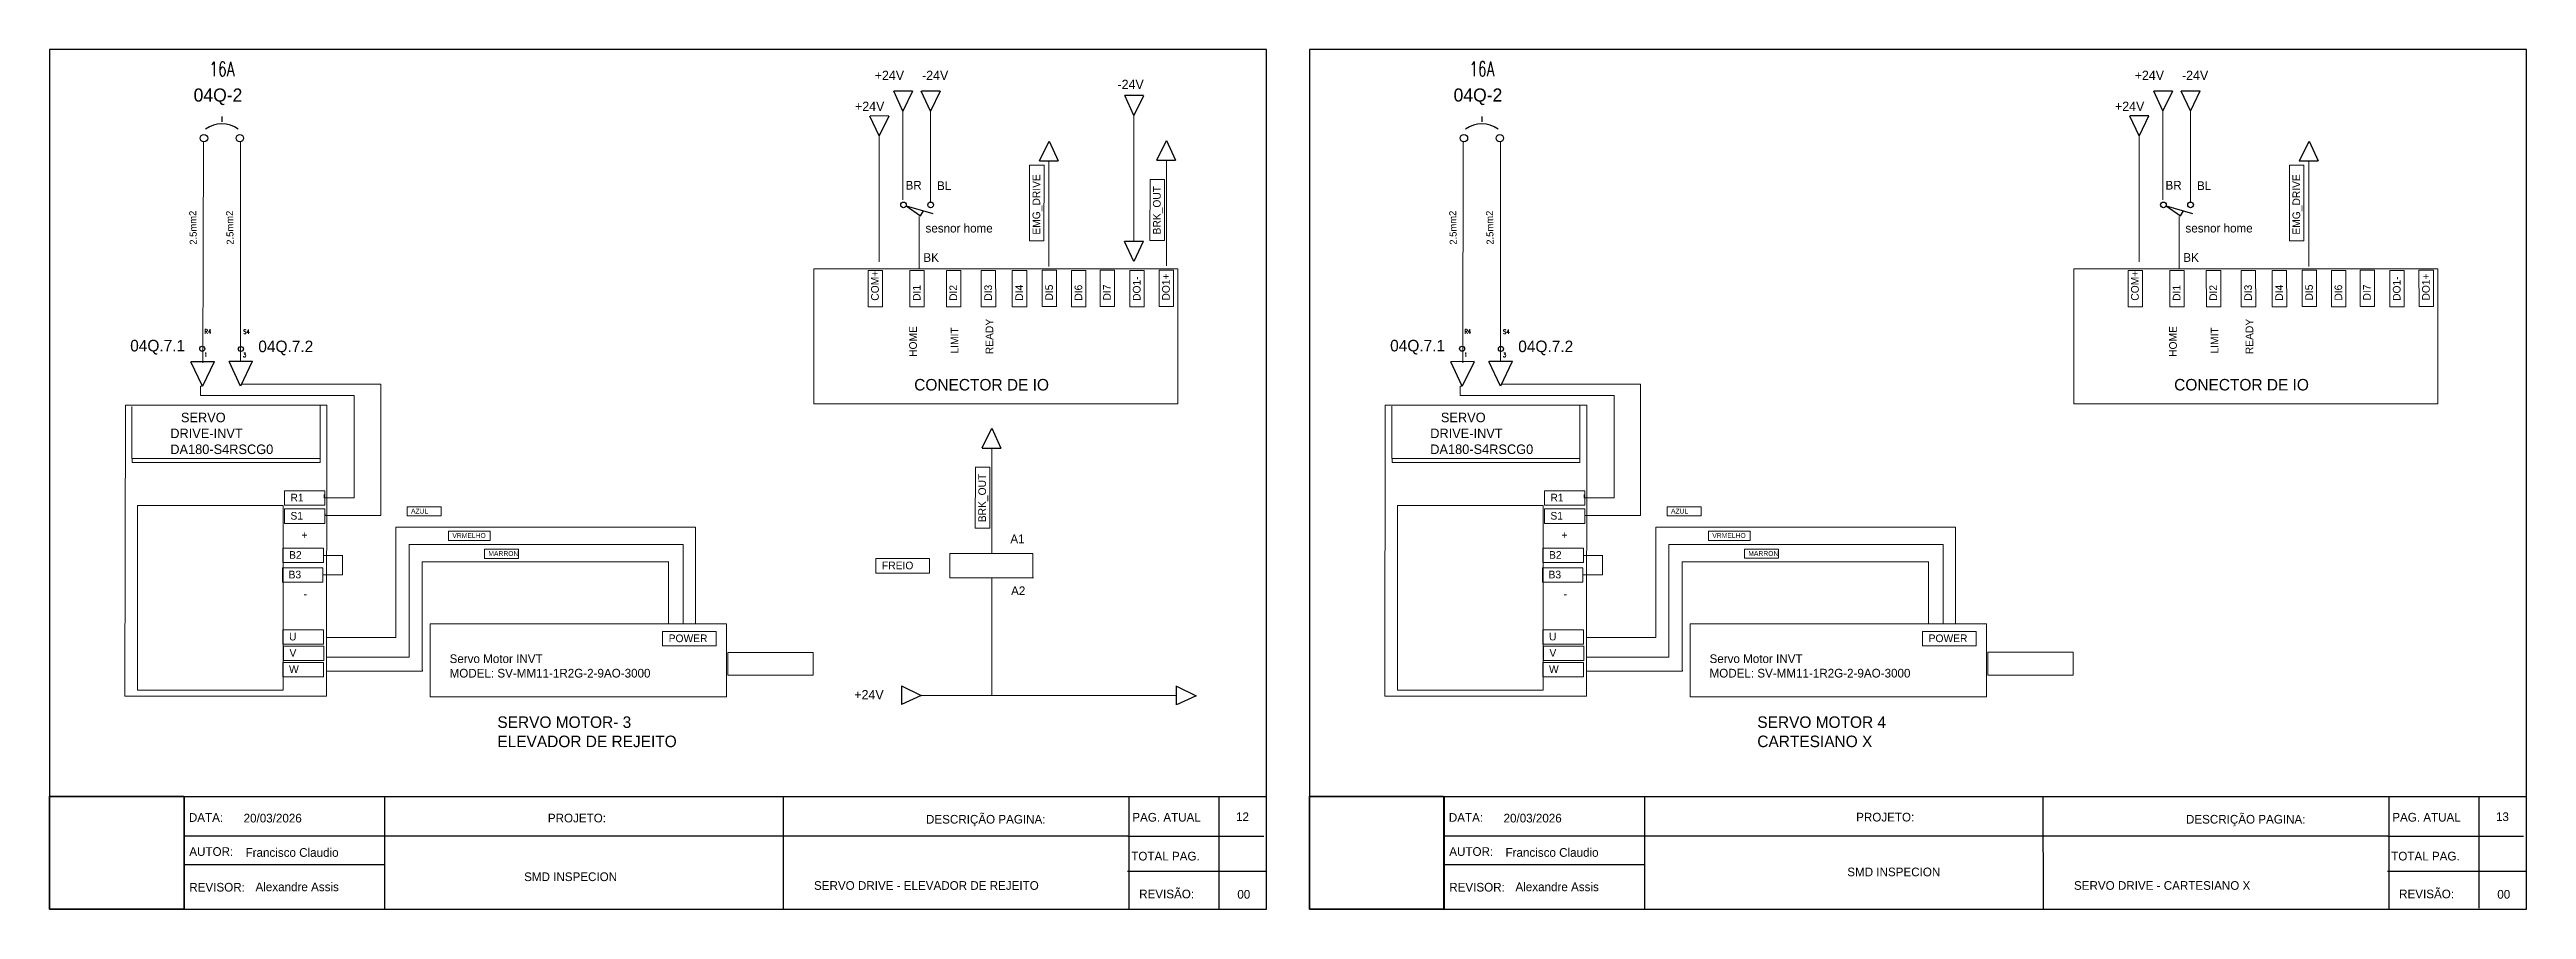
# Model space of a CAD drawing. Extents: x -891 to 6596, y -1 to 298.
# Drawn here: x 4427 to 5282, y -1 to 296 of the extents above; entities that cross this region are included whole.
import ezdxf
from ezdxf.enums import TextEntityAlignment as Align

# ---------------------------------------------------------------- set-up
doc = ezdxf.new("R2010")
doc.units = 0
doc.header["$MEASUREMENT"] = 0
doc.linetypes.add('HIDDEN2', pattern=[0.1875, 0.125, -0.0625])
for name, color, linetype in [('DESCCHILD', 20, 'Continuous'), ('LOC', 8, 'Continuous'), ('RED_2.5mm^2', 1, 'Continuous'), ('SYMS', 7, 'Continuous'), ('TAGS', 51, 'Continuous')]:
    doc.layers.add(name, color=color, linetype=linetype)
doc.styles.add('WD', font='romans.shx')
picture_1 = doc.add_image_def('image1.png', size_in_pixel=(222, 187))
picture_2 = doc.add_image_def('image2.png', size_in_pixel=(237, 301))

msp = doc.modelspace()

# ---------------------------------------------------------------- texts
for s, p in [('BR', (4722.626, 247.279)), ('BL', (4733.494, 247.117)), ('BR', (5157.49, 247.285)), ('BL', (5168.358, 247.123)), ('sesnor home', (4729.521, 232.455)), ('sesnor home', (5164.385, 232.462)), ('BK', (4728.79, 222.316)), ('BK', (5163.654, 222.323)), ('A1', (4758.809, 125.137)), ('A2', (4759.055, 107.217)), ('DATA:', (4475.275, 28.878)), ('20/03/2026', (4494.156, 28.663)), ('PROJETO:', (4599.176, 28.687)), ('DESCRIÇÃO PAGINA:', (4729.689, 28.266)), ('PAG. ATUAL', (4800.894, 28.961)), ('12', (4836.684, 29.143)), ('DATA:', (4910.139, 28.884)), ('20/03/2026', (4929.02, 28.67)), ('PROJETO:', (5050.716, 29.001)), ('DESCRIÇÃO PAGINA:', (5164.553, 28.272)), ('PAG. ATUAL', (5235.758, 28.968)), ('13', (5271.548, 29.149)), ('AUTOR:', (4475.422, 17.12)), ('Francisco Claudio', (4494.841, 16.791)), ('TOTAL PAG.', (4800.531, 15.526)), ('AUTOR:', (4910.286, 17.126)), ('Francisco Claudio', (4929.705, 16.798)), ('TOTAL PAG.', (5235.395, 15.533)), ('SMD INSPECION', (4590.975, 8.414)), ('SMD INSPECION', (5047.655, 10.075)), ('REVISOR:', (4475.422, 4.791)), ('Alexandre Assis', (4498.268, 4.919)), ('SERVO DRIVE - ELEVADOR DE REJEITO', (4691.031, 5.391)), ('REVISÃO:', (4803.256, 2.454)), ('00', (4837.136, 2.35)), ('REVISOR:', (4910.286, 4.798)), ('Alexandre Assis', (4933.132, 4.926)), ('SERVO DRIVE - CARTESIANO X', (5125.895, 5.397)), ('REVISÃO:', (5238.12, 2.46)), ('00', (5272, 2.356))]:
    msp.add_text(s, height=3).set_placement(p)
at = {"attachment_point": 1}
for s, width, gutter_width, heights, insert, char_height in [('{\\C242;\\c2564301;04Q-2}', 38.27078, 22.631, [27.158], (4476.907, 282.203), 4.52626), ('{\\C7;+24V}', 27.09318, 16.021, [19.226], (4711.983, 288.342), 3.2043), ('{\\C146;\\c9000464;-24V}', 27.09318, 16.021, [19.226], (4728.322, 288.342), 3.20429), ('{\\C242;\\c2564301;04Q-2}', 38.27078, 22.631, [27.158], (4911.771, 282.21), 4.52626), ('{\\C7;+24V}', 27.09318, 16.021, [19.226], (5146.847, 288.349), 3.2043), ('{\\C146;\\c9000464;-24V}', 27.09318, 16.021, [19.226], (5163.186, 288.349), 3.20429), ('{\\C7;+24V}', 27.09318, 16.021, [19.226], (4705.188, 277.655), 3.2043), ('{\\C7;+24V}', 27.09318, 16.021, [19.226], (5140.052, 277.662), 3.2043), ('{\\C242;\\c2564301;04Q.7.1}', 33.70694, 19.932, [23.919], (4455.02, 195.367), 3.98649), ('{\\C242;\\c2564301;04Q.7.2}', 33.70694, 19.932, [23.919], (4499.23, 195.112), 3.98649), ('{\\C242;\\c2564301;04Q.7.1}', 33.70694, 19.932, [23.919], (4889.884, 195.373), 3.98649), ('{\\C242;\\c2564301;04Q.7.2}', 33.70694, 19.932, [23.919], (4934.094, 195.119), 3.98649), ('{\\C242;\\c2564301;CONECTOR DE IO}', 59.98899, 19.932, [23.919], (4725.621, 181.864), 3.98649), ('{\\C7;CONECTOR DE IO}', 59.98899, 19.932, [23.919], (5160.485, 181.87), 3.98649), ('{\\C242;\\c2564301;   SERVO        DRIVE-INVT\\PDA180-S4RSCG0}', 39.80944, 16.49, [19.788], (4468.853, 170.219), 3.298), ('{\\C242;\\c2564301;   SERVO        DRIVE-INVT\\PDA180-S4RSCG0}', 39.80944, 16.49, [19.788], (4903.717, 170.225), 3.298), ('{\\C7;R1}', 22.41397, 13.254, [15.905], (4510.332, 142.211), 2.6509), ('{\\C7;AZUL}', 14.27794, 8.443, [10.132], (4551.947, 137.057), 1.6886), ('{\\C7;R1}', 22.41397, 13.254, [15.905], (4945.196, 142.218), 2.6509), ('{\\C7;AZUL}', 14.27794, 8.443, [10.132], (4986.811, 137.064), 1.6886), ('{\\C7;S1}', 22.41397, 13.254, [15.905], (4510.332, 135.928), 2.6509), ('{\\C7;+}', 22.41397, 13.254, [15.905], (4514.108, 129.281), 2.6509), ('{\\C7;VRMELHO}', 14.27794, 8.443, [10.132], (4566.202, 128.624), 1.68864), ('{\\C7;S1}', 22.41397, 13.254, [15.905], (4945.196, 135.934), 2.6509), ('{\\C7;+}', 22.41397, 13.254, [15.905], (4948.972, 129.288), 2.6509), ('{\\C7;VRMELHO}', 14.27794, 8.443, [10.132], (5001.066, 128.63), 1.68864), ('{\\C7;B2}', 22.41397, 13.254, [15.905], (4509.848, 122.394), 2.6509), ('{\\C7;MARRON}', 14.27794, 8.443, [10.132], (4578.627, 122.415), 1.68864), ('{\\C7;B2}', 22.41397, 13.254, [15.905], (4944.712, 122.401), 2.6509), ('{\\C7;MARRON}', 14.27794, 8.443, [10.132], (5013.491, 122.422), 1.68864), ('{\\C7;B3}', 22.41397, 13.254, [15.905], (4509.687, 115.627), 2.6509), ('{\\C7;FREIO}', 22.41397, 13.254, [15.905], (4714.489, 118.767), 2.65088), ('{\\C7;B3}', 22.41397, 13.254, [15.905], (4944.551, 115.634), 2.6509), ('{\\C7;-}', 22.41397, 13.254, [15.905], (4514.881, 108.917), 2.6509), ('{\\C7;-}', 22.41397, 13.254, [15.905], (4949.745, 108.923), 2.6509), ('{\\C7;U}', 22.41397, 13.254, [15.905], (4509.848, 94.199), 2.6509), ('{\\C7;U}', 22.41397, 13.254, [15.905], (4944.712, 94.206), 2.6509), ('{\\C7;V}', 22.41397, 13.254, [15.905], (4510.009, 88.56), 2.6509), ('{\\C7;POWER}', 22.41397, 13.254, [15.905], (4640.874, 93.602), 2.65088), ('{\\C7;V}', 22.41397, 13.254, [15.905], (4944.873, 88.567), 2.6509), ('{\\C7;POWER}', 22.41397, 13.254, [15.905], (5075.738, 93.608), 2.65088), ('{\\C7;W}', 22.41397, 13.254, [15.905], (4509.848, 82.921), 2.6509), ('{\\C7;W}', 22.41397, 13.254, [15.905], (4944.712, 82.928), 2.6509), ('{\\C7;+24V}', 27.09318, 16.021, [19.226], (4704.941, 74.411), 3.2043), ('{\\C242;\\c2564301;SERVO MOTOR- 3\\PELEVADOR DE REJEITO}', 84.39953, 19.932, [23.919], (4581.741, 65.309), 3.98649), ('{\\C242;\\c2564301;SERVO MOTOR 4  CARTESIANO X}', 74.00855, 19.932, [23.919], (5016.605, 65.316), 3.98649)]:
    msp.add_mtext_dynamic_manual_height_columns(s, width=width, gutter_width=gutter_width, heights=heights, dxfattribs=dict(at, insert=insert, char_height=char_height))
at = {"color": 146, "true_color": 0x105689, "insert": (4795.781, 285.224), "char_height": 3.2043, "attachment_point": 1}
msp.add_mtext_dynamic_manual_height_columns('-24V', width=27.09318, gutter_width=16.021, heights=[19.226], dxfattribs=at)
at = {"attachment_point": 1, "rotation": 90}
for s, insert, char_height in [('{\\C7;EMG_DRIVE}', (4766.445, 231.711), 2.65088), ('{\\C7;BRK_OUT}', (4808.03, 231.794), 2.65088), ('{\\C7;EMG_DRIVE}', (5201.309, 231.718), 2.65088), ('{\\C7;COM+}', (4710.737, 208.888), 2.6509), ('{\\C7;DI1}', (4725.144, 208.829), 2.6509), ('{\\C7;DI2}', (4737.766, 208.829), 2.6509), ('{\\C7;DI3}', (4749.797, 208.893), 2.6509), ('{\\C7;DI4}', (4760.513, 208.893), 2.6509), ('{\\C7;DI5}', (4770.833, 208.942), 2.6509), ('{\\C7;DI6}', (4780.952, 208.906), 2.6509), ('{\\C7;DI7}', (4790.82, 208.953), 2.6509), ('{\\C7;DO1-}', (4801.085, 208.822), 2.6509), ('{\\C7;DO1+}', (4811.167, 208.944), 2.6509), ('{\\C7;COM+}', (5145.601, 208.895), 2.6509), ('{\\C7;DI1}', (5160.008, 208.835), 2.6509), ('{\\C7;DI2}', (5172.63, 208.835), 2.6509), ('{\\C7;DI3}', (5184.661, 208.899), 2.6509), ('{\\C7;DI4}', (5195.377, 208.899), 2.6509), ('{\\C7;DI5}', (5205.697, 208.949), 2.6509), ('{\\C7;DI6}', (5215.816, 208.912), 2.6509), ('{\\C7;DI7}', (5225.684, 208.96), 2.6509), ('{\\C7;DO1-}', (5235.949, 208.829), 2.6509), ('{\\C7;DO1+}', (5246.031, 208.95), 2.6509), ('{\\C7;HOME}', (4723.881, 189.495), 2.6509), ('{\\C7;LIMIT}', (4738.228, 190.651), 2.65088), ('{\\C7;READY}', (4750.261, 190.42), 2.65088), ('{\\C7;HOME}', (5158.745, 189.502), 2.6509), ('{\\C7;LIMIT}', (5173.092, 190.658), 2.65088), ('{\\C7;READY}', (5185.125, 190.427), 2.65088), ('{\\C7;BRK_OUT}', (4747.732, 132.385), 2.65088)]:
    msp.add_mtext_dynamic_manual_height_columns(s, width=22.41397, gutter_width=13.254, heights=[15.905], dxfattribs=dict(at, insert=insert, char_height=char_height))
at = {"color": 242, "true_color": 0xcd2027, "char_height": 2.42897, "width": 15.53414, "attachment_point": 1, "rotation": 91.10241}
for insert in [(4475.594, 228.228), (4488.312, 228.228), (4910.458, 228.235), (4923.176, 228.235)]:
    msp.add_mtext('{\\C7;2.5mm2 }', dxfattribs=dict(at, insert=insert))
at = {"layer": 'SYMS', "color": 242, "lineweight": 18, "true_color": 0xcd2027, "char_height": 3, "width": 87.675, "attachment_point": 1}
for insert in [(4565.253, 86.73), (5000.117, 86.737)]:
    msp.add_mtext('Servo Motor INVT\\PMODEL: SV-MM11-1R2G-2-9AO-3000\\P', dxfattribs=dict(at, insert=insert))

# ---------------------------------------------------------------- blocks, each defined once
blk = doc.blocks.new('VT0W02')
blk.add_circle((0, 0), 0.0699)
at = {"style": 'WD', "flags": 1}
for tag, p, height in [('X4TERM01', (-0.07, 0), 0.0125), ('X4TERMDESC01', (-0.055, -0.023), 0.025), ('X2TERMDESC01', (-0.006, 0.029), 0.025), ('STRIPSEQ', (0, 0), 0.00125), ('X2TERM01', (0, 0.07), 0.0125), ('X1TERMDESC01', (0.039, -0.003), 0.025), ('X1TERM01', (0.07, 0), 0.0125), ('LINKTERM', (0, -0.002), 0.00125), ('X8TERM01', (0, -0.07), 0.0125), ('X8TERMDESC01', (0, -0.054), 0.025)]:
    blk.add_attdef(tag, p, '', height=height, dxfattribs=at)
at = {"linetype": 'Continuous', "style": 'WD'}
for tag, p, height, width, flags in [('WIRENO', (0.062, 0.094), 0.125, 0.8, 8), ('TAGSTRIP', (0.053, -0.229), 0.125, 0.9, 8), ('DESC2', (0.053, -0.541), 0.125, 0.8, 8), ('DESC3', (0.053, -0.698), 0.125, 0.8, 8), ('CAT', (0.213, -0.406), 0.109, 0.8, 1)]:
    blk.add_attdef(tag, p, '', height=height, dxfattribs=dict(at, width=width, flags=flags))
at = {"style": 'WD'}
for tag, p, width in [('INST', (0.062, 0.42), 0.7), ('LOC', (0.062, 0.25), 0.7), ('DESC1', (0.053, -0.385), 0.8)]:
    blk.add_attdef(tag, p, '', height=0.125, dxfattribs=dict(at, width=width))
at = {"linetype": 'Continuous', "style": 'WD', "width": 0.8, "flags": 1}
blk.add_attdef('MFG', text='', height=0.109, dxfattribs=at).set_placement((0.088, -0.406), align=Align.RIGHT)
at = {"style": 'WD', "width": 0.7, "flags": 1}
blk.add_attdef('ASSYCODE', (0.062, -0.281), '', height=0.01, dxfattribs=at)
blk = doc.blocks.new('HLS11')
at = {"linetype": 'Continuous'}
for p, q in [((-0.125, -0.01), (0.041, -0.124)), ((-0.125, -0.01), (0.179, -0.097)), ((0.041, -0.124), (0.073, -0.067))]:
    blk.add_line(p, q, dxfattribs=at)
for centre in [(-0.155, 0), (0.155, 0)]:
    blk.add_circle(centre, 0.0322)
at = {"style": 'WD', "width": 0.7}
for tag, p in [('INST', (0, 0.732)), ('LOC', (0, 0.562)), ('DESC1', (0, 0.406)), ('DESC2', (0, 0.25)), ('XREF', (0, -0.299)), ('WDTAGALT', (0.006, -0.438))]:
    blk.add_attdef(tag, text='', height=0.125, dxfattribs=at).set_placement(p, align=Align.CENTER)
at = {"style": 'WD'}
blk.add_attdef('TAG1', text='', height=0.125, dxfattribs=at).set_placement((0, 0.094), align=Align.CENTER)
for tag, p, height, flags in [('X4TERM01', (-0.188, 0), 0.0125, 1), ('FAMILY', (0.038, 0.037), 0.01, 9), ('CONTACT', (0.038, 0.02), 0.01, 1), ('X1TERM02', (0.188, 0), 0.0125, 1)]:
    blk.add_attdef(tag, p, '', height=height, dxfattribs=dict(at, flags=flags))
for tag, p in [('X2LINK', (0, 0.031)), ('X8LINK', (0, -0.156))]:
    blk.add_attdef(tag, p, '', height=0.01, dxfattribs=at)
at = {"linetype": 'Continuous', "style": 'WD', "flags": 9}
for tag, p in [('CAT', (0.063, -0.007)), ('ASSYCODE', (0.062, -0.047)), ('MFG', (0.063, -0.027))]:
    blk.add_attdef(tag, text='', height=0.01, dxfattribs=at).set_placement(p, align=Align.CENTER)
at = {"linetype": 'Continuous', "style": 'WD', "flags": 8}
blk.add_attdef('TERM01', text='', height=0.125, dxfattribs=at).set_placement((-0.25, -0.031), align=Align.TOP_RIGHT)
blk.add_attdef('TERM02', text='', height=0.125, dxfattribs=at).set_placement((0.25, -0.031), align=Align.TOP_LEFT)
blk = doc.blocks.new('HCB2')
at = {"linetype": 'HIDDEN2'}
blk.add_line((0, 0.187), (0, 0.141), dxfattribs=at)
for centre in [(-0.155, 0), (0.155, 0)]:
    blk.add_circle(centre, 0.0322)
blk.add_arc((0, -0.109), 0.234, 53.1301, 126.8699)
at = {"style": 'WD', "width": 0.7}
for tag, p in [('INST', (0, 0.863)), ('DESC1', (0, 0.537)), ('LOC', (0, 0.693)), ('DESC2', (0, 0.38)), ('RATING1', (0, -0.188)), ('XREF', (0, -0.344))]:
    blk.add_attdef(tag, text='', height=0.125, dxfattribs=at).set_placement(p, align=Align.CENTER)
at = {"style": 'WD'}
blk.add_attdef('TAG2', text='', height=0.125, dxfattribs=at).set_placement((0, 0.224), align=Align.CENTER)
for tag, p in [('X2LINK', (0, 0.219)), ('X8LINK', (0, 0))]:
    blk.add_attdef(tag, p, '', height=0.01, dxfattribs=at)
for tag, p, height, flags in [('X4TERM01', (-0.188, 0), 0.0125, 1), ('FAMILY', (0.054, 0.183), 0.01, 9), ('CONTACT', (0.054, 0.159), 0.01, 9), ('X1TERM02', (0.188, 0), 0.0125, 1)]:
    blk.add_attdef(tag, p, '', height=height, dxfattribs=dict(at, flags=flags))
at = {"linetype": 'Continuous', "style": 'WD', "flags": 8}
blk.add_attdef('TERM01', text='', height=0.125, dxfattribs=at).set_placement((-0.25, -0.031), align=Align.TOP_RIGHT)
blk.add_attdef('TERM02', text='', height=0.125, dxfattribs=at).set_placement((0.25, -0.031), align=Align.TOP_LEFT)

# ---------------------------------------------------------------- linework, layer by layer
for p, q in [((4847.204, 295.666), (4427.204, 295.666)), ((4427.204, 295.666), (4427.204, -1.334)), ((4847.204, -1.334), (4847.204, 295.666)), ((5282.068, 295.673), (4862.068, 295.673)), ((4862.068, 295.673), (4862.068, -1.327)), ((5282.068, -1.327), (5282.068, 295.673)), ((4473.754, -1.214), (4473.753, 37.427)), ((4542.935, -1.402), (4542.926, 37.268)), ((4680.462, -1.108), (4680.448, 37.725)), ((4830.856, -1.002), (4830.832, 37.724)), ((4908.618, -1.207), (4908.617, 37.433)), ((4977.799, -1.395), (4977.79, 37.274)), ((5115.326, -1.102), (5115.312, 37.732)), ((5265.72, -0.995), (5265.696, 37.731)), ((4427.204, -1.334), (4847.204, -1.334)), ((4862.068, -1.327), (5282.068, -1.327))]:
    msp.add_line(p, q)
at = {"color": 242, "true_color": 0xcd2027}
for p, q in [((4721.719, 274.427), (4718.572, 281.241)), ((4725.07, 281.253), (4718.596, 281.266)), ((4725.032, 281.228), (4721.719, 274.427)), ((4731.206, 274.427), (4728.059, 281.241)), ((4734.557, 281.253), (4728.083, 281.266)), ((4734.519, 281.228), (4731.206, 274.427)), ((4801.449, 272.911), (4798.301, 279.726)), ((4804.8, 279.737), (4798.325, 279.75)), ((4804.761, 279.713), (4801.449, 272.911)), ((5156.583, 274.433), (5153.435, 281.248)), ((5159.934, 281.259), (5153.46, 281.272)), ((5159.896, 281.235), (5156.583, 274.433)), ((4713.492, 265.869), (4710.344, 272.684)), ((4716.842, 272.695), (4710.368, 272.708)), ((4716.804, 272.671), (4713.492, 265.869)), ((5148.356, 265.876), (5145.208, 272.69)), ((5151.706, 272.702), (5145.232, 272.715)), ((5151.668, 272.677), (5148.356, 265.876)), ((4768.804, 257.194), (4775.278, 257.18)), ((4768.842, 257.218), (4772.154, 264.019)), ((4772.154, 264.019), (4775.302, 257.205)), ((4809.331, 257.411), (4815.805, 257.398)), ((4809.369, 257.436), (4812.682, 264.237)), ((4812.682, 264.237), (4815.829, 257.423)), ((5203.668, 257.2), (5210.142, 257.187)), ((5203.706, 257.224), (5207.018, 264.026)), ((5207.018, 264.026), (5210.166, 257.211)), ((4801.366, 222.497), (4798.218, 229.312)), ((4804.716, 229.323), (4798.242, 229.336)), ((4804.678, 229.299), (4801.366, 222.497)), ((4479.921, 179.332), (4475.985, 187.801)), ((4484.069, 187.834), (4476.015, 187.832)), ((4484.022, 187.804), (4479.921, 179.332)), ((4493.067, 179.408), (4489.131, 187.877)), ((4497.216, 187.91), (4489.161, 187.907)), ((4497.168, 187.88), (4493.067, 179.408)), ((4914.785, 179.339), (4910.849, 187.808)), ((4918.933, 187.841), (4910.879, 187.838)), ((4918.886, 187.811), (4914.785, 179.339)), ((4927.931, 179.415), (4923.995, 187.884)), ((4932.08, 187.917), (4924.025, 187.914)), ((4932.032, 187.886), (4927.931, 179.415)), ((4749.071, 158.027), (4752.384, 164.829)), ((4752.384, 164.829), (4755.531, 158.014)), ((4749.033, 158.003), (4755.507, 157.99)), ((4721.233, 75.872), (4721.22, 69.398)), ((4728.059, 72.522), (4721.244, 69.374)), ((4721.257, 75.834), (4728.059, 72.522)), ((4816.077, 75.807), (4816.064, 69.333)), ((4822.903, 72.456), (4816.089, 69.309)), ((4816.102, 75.769), (4822.903, 72.456))]:
    msp.add_line(p, q, dxfattribs=at)
at = {"color": 146, "true_color": 0x105689}
for p, q in [((5166.07, 274.433), (5162.923, 281.248)), ((5169.421, 281.259), (5162.947, 281.272)), ((5169.383, 281.235), (5166.07, 274.433))]:
    msp.add_line(p, q, dxfattribs=at)
at = {"linetype": 'Continuous'}
for p, q in [((4427.364, 37.681), (4847.202, 37.683)), ((4799.667, 37.686), (4799.672, -1.389)), ((4862.228, 37.688), (5282.066, 37.69)), ((5234.531, 37.692), (5234.536, -1.383)), ((4799.372, 23.926), (4473.556, 23.889)), ((4799.314, 23.951), (4846.232, 23.951)), ((5234.236, 23.932), (4908.42, 23.895)), ((5234.178, 23.957), (5281.096, 23.957)), ((4473.651, 14.151), (4542.931, 14.166)), ((4799.224, 11.868), (4847.044, 11.868)), ((4908.515, 14.158), (4977.795, 14.172)), ((5234.088, 11.874), (5281.908, 11.874))]:
    msp.add_line(p, q, dxfattribs=at)
at = {"layer": 'RED_2.5mm^2', "color": 242, "lineweight": 18, "true_color": 0xcd2027}
for p, q in [((4721.714, 274.981), (4721.714, 243.789)), ((4731.201, 274.981), (4731.201, 242.999)), ((5156.578, 274.987), (5156.578, 243.796)), ((4713.487, 266.423), (4713.487, 222.327)), ((4801.444, 273.465), (4801.444, 229.369)), ((5148.351, 266.43), (5148.351, 222.333)), ((4480.266, 263.76), (4480.058, 187.477)), ((4493.14, 263.775), (4493.14, 187.902)), ((4772.122, 220.708), (4772.122, 257.103)), ((4812.649, 220.926), (4812.649, 257.321)), ((4915.13, 263.767), (4914.922, 187.483)), ((4928.004, 263.781), (4928.004, 187.909)), ((5206.986, 220.714), (5206.986, 257.109)), ((4727.353, 219.949), (4727.353, 238.034)), ((5162.217, 219.956), (5162.217, 238.041)), ((4801.44, 229.325), (4801.622, 229.324)), ((4479.994, 187.827), (4480.219, 187.827)), ((4493.14, 187.902), (4493.366, 187.902)), ((4493.371, 180.037), (4541.479, 180.037)), ((4541.479, 180.037), (4541.479, 179.184)), ((4914.858, 187.833), (4915.083, 187.833)), ((4928.004, 187.909), (4928.23, 187.909)), ((4928.235, 180.043), (4976.343, 180.043)), ((4976.343, 180.043), (4976.343, 179.19)), ((4479.921, 179.332), (4479.226, 179.332)), ((4479.226, 179.332), (4479.226, 176.134)), ((4479.226, 176.134), (4532.324, 176.134)), ((4532.324, 176.134), (4532.324, 174.914)), ((4532.324, 174.914), (4532.324, 140.758)), ((4541.479, 179.184), (4541.479, 134.659)), ((4914.785, 179.339), (4914.09, 179.339)), ((4914.09, 179.339), (4914.09, 176.141)), ((4914.09, 176.141), (4967.188, 176.141)), ((4967.188, 176.141), (4967.188, 174.921)), ((4967.188, 174.921), (4967.188, 140.765)), ((4976.343, 179.19), (4976.343, 134.666)), ((4752.351, 121.517), (4752.351, 157.912)), ((4521.948, 140.758), (4521.948, 141.978)), ((4532.324, 140.758), (4521.948, 140.758)), ((4956.812, 140.765), (4956.812, 141.985)), ((4967.188, 140.765), (4956.812, 140.765)), ((4522.253, 134.659), (4522.253, 135.269)), ((4541.479, 134.659), (4522.253, 134.659)), ((4957.117, 134.666), (4957.117, 135.276)), ((4976.343, 134.666), (4957.117, 134.666)), ((4521.72, 120.923), (4528.39, 120.923)), ((4528.32, 120.923), (4528.32, 114.229)), ((4551.183, 124.629), (4645.842, 124.629)), ((4551.254, 86.336), (4551.254, 124.629)), ((4645.842, 124.629), (4645.844, 97.236)), ((4737.965, 121.517), (4766.563, 121.517)), ((4737.965, 113.172), (4737.965, 121.517)), ((4766.563, 121.517), (4766.563, 113.112)), ((4956.584, 120.93), (4963.254, 120.93)), ((4963.184, 120.93), (4963.184, 114.235)), ((4986.047, 124.636), (5080.706, 124.636)), ((4986.118, 86.343), (4986.118, 124.636)), ((5080.706, 124.636), (5080.708, 97.242)), ((4528.137, 114.229), (4521.691, 114.229)), ((4528.32, 114.229), (4528.137, 114.229)), ((4752.301, 113.112), (4737.963, 113.16)), ((4752.351, 72.535), (4752.351, 113.162)), ((4766.75, 113.112), (4752.401, 113.112)), ((4963.001, 114.235), (4956.555, 114.235)), ((4963.184, 114.235), (4963.001, 114.235)), ((4522.804, 85.801), (4551.254, 85.801)), ((4551.254, 85.801), (4551.254, 86.336)), ((4957.668, 85.807), (4986.118, 85.807)), ((4986.118, 85.807), (4986.118, 86.343)), ((4727.839, 72.535), (4816.032, 72.535)), ((4816.076, 72.531), (4816.076, 72.712))]:
    msp.add_line(p, q, dxfattribs=at)
at = {"layer": 'RED_2.5mm^2', "color": 146, "lineweight": 18, "true_color": 0x105689}
for p, q in [((5166.065, 274.987), (5166.065, 243.006)), ((4546.675, 92.524), (4546.675, 130.657)), ((4546.675, 130.657), (4650.125, 130.657)), ((4650.125, 130.657), (4650.125, 126.692)), ((4981.539, 92.531), (4981.539, 130.663)), ((4981.539, 130.663), (5084.989, 130.663)), ((5084.989, 130.663), (5084.989, 126.699)), ((4650.125, 126.692), (4650.113, 97.258)), ((5084.989, 126.699), (5084.977, 97.265)), ((4522.814, 92.536), (4544.233, 92.536)), ((4544.233, 92.542), (4546.675, 92.542)), ((4957.678, 92.543), (4979.097, 92.543)), ((4979.097, 92.548), (4981.539, 92.548))]:
    msp.add_line(p, q, dxfattribs=at)
at = {"layer": 'RED_2.5mm^2', "color": 8, "lineweight": 18}
for p, q in [((4555.807, 81.23), (4555.807, 118.719)), ((4555.807, 118.719), (4640.788, 118.719)), ((4640.788, 118.807), (4640.789, 97.236)), ((4990.671, 81.237), (4990.671, 118.725)), ((4990.671, 118.725), (5075.652, 118.725)), ((5075.652, 118.814), (5075.653, 97.242)), ((4522.796, 80.875), (4555.896, 80.875)), ((4555.896, 81.23), (4555.807, 81.23)), ((4555.896, 80.875), (4555.896, 81.23)), ((4957.66, 80.881), (4990.76, 80.881)), ((4990.76, 81.237), (4990.671, 81.237)), ((4990.76, 80.881), (4990.76, 81.237))]:
    msp.add_line(p, q, dxfattribs=at)
at = {"layer": 'RED_2.5mm^2', "color": 242, "lineweight": 18, "true_color": 0xcd2027}
msp.add_arc((4752.351, 113.112), 0.05, 0, 180, dxfattribs=at)
at = {"layer": 'SYMS', "color": 7, "lineweight": 18}
for p, q in [((4455.576, 172.406), (4455.576, 154.337)), ((4520.531, 154.337), (4520.531, 172.755)), ((4520.531, 172.755), (4520.531, 153.03)), ((4890.44, 172.412), (4890.44, 154.344)), ((4955.395, 154.344), (4955.395, 172.762)), ((4955.395, 172.762), (4955.395, 153.036)), ((4455.576, 154.337), (4520.531, 154.337)), ((4455.729, 153.03), (4455.729, 154.456)), ((4890.44, 154.344), (4955.395, 154.344)), ((4890.593, 153.036), (4890.593, 154.462)), ((4520.531, 153.03), (4455.729, 153.03)), ((4955.395, 153.036), (4890.593, 153.036))]:
    msp.add_line(p, q, dxfattribs=at)
for points in [[(4765.409, 229.619), (4765.436, 255.738), (4770.42, 255.738), (4770.393, 229.619)], [(4806.994, 229.701), (4807.021, 250.755), (4812.005, 250.755), (4811.978, 229.701)], [(5200.273, 229.626), (5200.3, 255.745), (5205.284, 255.745), (5205.257, 229.626)], [(4691.012, 219.949), (4816.634, 219.949), (4816.634, 173.279), (4691.012, 173.279)], [(4709.701, 206.796), (4709.68, 219.357), (4714.664, 219.357), (4714.686, 206.796)], [(4724.108, 206.736), (4724.086, 219.297), (4729.071, 219.297), (4729.092, 206.736)], [(4736.73, 206.736), (4736.708, 219.297), (4741.692, 219.297), (4741.714, 206.736)], [(4748.761, 206.8), (4748.739, 219.361), (4753.723, 219.361), (4753.745, 206.8)], [(4759.477, 206.8), (4759.455, 219.361), (4764.44, 219.361), (4764.461, 206.8)], [(4769.797, 206.849), (4769.775, 219.411), (4774.759, 219.411), (4774.781, 206.849)], [(4779.916, 206.813), (4779.894, 219.374), (4784.878, 219.374), (4784.9, 206.813)], [(4789.784, 206.861), (4789.762, 219.422), (4794.746, 219.422), (4794.768, 206.861)], [(4800.049, 206.73), (4800.028, 219.291), (4805.012, 219.291), (4805.034, 206.73)], [(4810.131, 206.851), (4810.109, 219.412), (4815.094, 219.412), (4815.115, 206.851)], [(5125.876, 219.956), (5251.498, 219.956), (5251.498, 173.286), (5125.876, 173.286)], [(5144.565, 206.802), (5144.544, 219.364), (5149.528, 219.364), (5149.55, 206.802)], [(5158.972, 206.743), (5158.95, 219.304), (5163.935, 219.304), (5163.956, 206.743)], [(5171.594, 206.743), (5171.572, 219.304), (5176.556, 219.304), (5176.578, 206.743)], [(5183.625, 206.807), (5183.603, 219.368), (5188.587, 219.368), (5188.609, 206.807)], [(5194.341, 206.807), (5194.319, 219.368), (5199.304, 219.368), (5199.325, 206.807)], [(5204.661, 206.856), (5204.639, 219.417), (5209.623, 219.417), (5209.645, 206.856)], [(5214.78, 206.82), (5214.758, 219.381), (5219.742, 219.381), (5219.764, 206.82)], [(5224.648, 206.867), (5224.626, 219.429), (5229.61, 219.429), (5229.632, 206.867)], [(5234.913, 206.736), (5234.892, 219.297), (5239.876, 219.297), (5239.898, 206.736)], [(5244.995, 206.858), (5244.973, 219.419), (5249.957, 219.419), (5249.979, 206.858)], [(4453.351, 172.856), (4522.932, 172.856), (4522.784, 72.299), (4453.203, 72.299)], [(4888.215, 172.863), (4957.796, 172.863), (4957.648, 72.305), (4888.067, 72.305)], [(4746.696, 130.293), (4746.723, 151.347), (4751.707, 151.347), (4751.68, 130.293)], [(4508.239, 143.247), (4522.204, 143.247), (4522.204, 138.263), (4508.239, 138.263)], [(4508.239, 136.964), (4522.204, 136.964), (4522.204, 131.979), (4508.239, 131.979)], [(4550.614, 137.717), (4562.385, 137.717), (4562.385, 134.542), (4550.614, 134.542)], [(4943.103, 143.254), (4957.068, 143.254), (4957.068, 138.269), (4943.103, 138.269)], [(4943.103, 136.97), (4957.068, 136.97), (4957.068, 131.986), (4943.103, 131.986)], [(4985.478, 137.724), (4997.249, 137.724), (4997.249, 134.549), (4985.478, 134.549)], [(4564.869, 129.283), (4579.226, 129.283), (4579.226, 126.108), (4564.869, 126.108)], [(4999.733, 129.29), (5014.09, 129.29), (5014.09, 126.115), (4999.733, 126.115)], [(4507.756, 123.43), (4521.72, 123.43), (4521.72, 118.446), (4507.756, 118.446)], [(4577.294, 123.075), (4589.065, 123.075), (4589.065, 119.9), (4577.294, 119.9)], [(4712.397, 119.803), (4730.875, 119.803), (4730.875, 114.819), (4712.397, 114.819)], [(4942.62, 123.437), (4956.584, 123.437), (4956.584, 118.452), (4942.62, 118.452)], [(5012.158, 123.082), (5023.929, 123.082), (5023.929, 119.907), (5012.158, 119.907)], [(4507.594, 116.663), (4521.559, 116.663), (4521.559, 111.679), (4507.594, 111.679)], [(4942.458, 116.67), (4956.423, 116.67), (4956.423, 111.686), (4942.458, 111.686)], [(4507.756, 95.235), (4521.72, 95.235), (4521.72, 90.251), (4507.756, 90.251)], [(4558.567, 97.228), (4660.839, 97.228), (4660.839, 72.027), (4558.567, 72.027)], [(4638.782, 94.638), (4657.26, 94.638), (4657.26, 89.654), (4638.782, 89.654)], [(4942.62, 95.242), (4956.584, 95.242), (4956.584, 90.258), (4942.62, 90.258)], [(4993.431, 97.235), (5095.703, 97.235), (5095.703, 72.033), (4993.431, 72.033)], [(5073.646, 94.644), (5092.124, 94.644), (5092.124, 89.66), (5073.646, 89.66)], [(4507.917, 89.596), (4521.882, 89.596), (4521.882, 84.612), (4507.917, 84.612)], [(4661.306, 87.428), (4690.727, 87.428), (4690.727, 79.494), (4661.306, 79.494)], [(4942.781, 89.603), (4956.746, 89.603), (4956.746, 84.619), (4942.781, 84.619)], [(5096.17, 87.434), (5125.591, 87.434), (5125.591, 79.5), (5096.17, 79.5)], [(4507.756, 83.957), (4521.72, 83.957), (4521.72, 78.973), (4507.756, 78.973)], [(4942.62, 83.964), (4956.584, 83.964), (4956.584, 78.98), (4942.62, 78.98)]]:
    msp.add_lwpolyline(points, close=True, dxfattribs=at)

# ---------------------------------------------------------------- block references
at = {"layer": 'SYMS', "color": 242, "lineweight": 18, "true_color": 0xcd2027}
ref = msp.add_blockref('HCB2', (4486.663, 265.032), dxfattribs=dict(at, xscale=39.94834406996588, yscale=39.94834406996588, zscale=39.94834406996588))
ref.add_attrib('DESC1', '16A', dxfattribs={"layer": 'DESCCHILD', "height": 4.9935, "style": 'WD', "width": 0.7}).set_placement((4486.663, 286.471), align=Align.CENTER)
ref = msp.add_blockref('HCB2', (4921.527, 265.039), dxfattribs=dict(at, xscale=39.94834406996588, yscale=39.94834406996588, zscale=39.94834406996588))
ref.add_attrib('DESC1', '16A', dxfattribs={"layer": 'DESCCHILD', "height": 4.9935, "style": 'WD', "width": 0.7}).set_placement((4921.527, 286.478), align=Align.CENTER)
at = {"layer": 'SYMS', "color": 242, "lineweight": 18, "true_color": 0xcd2027, "xscale": 30.14459119547984, "yscale": 30.14459119547984, "zscale": 30.14459119547984}
for p in [(4726.595, 241.988), (5161.459, 241.994)]:
    msp.add_blockref('HLS11', p, dxfattribs=at)
at = {"layer": 'SYMS'}
ref = msp.add_blockref('VT0W02', (4479.866, 192.298), dxfattribs=dict(at, xscale=12.3669621371258, yscale=12.3669621371258, zscale=12.3669621371258))
ref.add_attrib('INST', 'R4', (4480.639, 197.487), dxfattribs={"layer": 'LOC', "height": 1.5459, "style": 'WD', "width": 0.7})
ref.add_attrib('TAGSTRIP', '1', (4480.523, 189.467), dxfattribs={"layer": 'TAGS', "linetype": 'Continuous', "height": 1.546, "style": 'WD', "width": 0.9, "flags": 8})
ref = msp.add_blockref('VT0W02', (4493.249, 192.223), dxfattribs=dict(at, xscale=12.3669621371258, yscale=12.3669621371258, zscale=12.3669621371258))
ref.add_attrib('INST', 'S4', (4494.022, 197.412), dxfattribs={"layer": 'LOC', "height": 1.5459, "style": 'WD', "width": 0.7})
ref.add_attrib('TAGSTRIP', '3', (4493.907, 189.393), dxfattribs={"layer": 'TAGS', "linetype": 'Continuous', "height": 1.546, "style": 'WD', "width": 0.9, "flags": 8})
ref = msp.add_blockref('VT0W02', (4914.73, 192.304), dxfattribs=dict(at, xscale=12.3669621371258, yscale=12.3669621371258, zscale=12.3669621371258))
ref.add_attrib('INST', 'R4', (4915.503, 197.493), dxfattribs={"layer": 'LOC', "height": 1.5459, "style": 'WD', "width": 0.7})
ref.add_attrib('TAGSTRIP', '1', (4915.387, 189.474), dxfattribs={"layer": 'TAGS', "linetype": 'Continuous', "height": 1.546, "style": 'WD', "width": 0.9, "flags": 8})
ref = msp.add_blockref('VT0W02', (4928.113, 192.229), dxfattribs=dict(at, xscale=12.3669621371258, yscale=12.3669621371258, zscale=12.3669621371258))
ref.add_attrib('INST', 'S4', (4928.886, 197.419), dxfattribs={"layer": 'LOC', "height": 1.5459, "style": 'WD', "width": 0.7})
ref.add_attrib('TAGSTRIP', '3', (4928.771, 189.399), dxfattribs={"layer": 'TAGS', "linetype": 'Continuous', "height": 1.546, "style": 'WD', "width": 0.9, "flags": 8})

msp.set_redraw_order([(e.dxf.handle, doc.entitydb.next_handle()) for e in msp.query("TEXT MTEXT ATTDEF DIMENSION ARC_DIMENSION")])  # texts and dimensions are drawn at this point

# ---------------------------------------------------------------- pictures from other files: only their frames are drawn
at = {"linetype": 'Continuous'}
image = msp.add_image(picture_1, insert=(4427.179, -1.279), size_in_units=(46.298, 38.999), dxfattribs=at)
image.dxf.flags = 7
image = msp.add_image(picture_1, insert=(4862.043, -1.272), size_in_units=(46.298, 38.999), dxfattribs=at)
image.dxf.flags = 7
at = {"layer": 'SYMS', "color": 7, "lineweight": 18}
image = msp.add_image(picture_2, insert=(4457.591, 74.35), size_in_units=(50.25, 63.82), dxfattribs=at)
image.dxf.flags = 7
image = msp.add_image(picture_2, insert=(4892.455, 74.357), size_in_units=(50.25, 63.82), dxfattribs=at)
image.dxf.flags = 7

doc.saveas('drawing.dxf')
